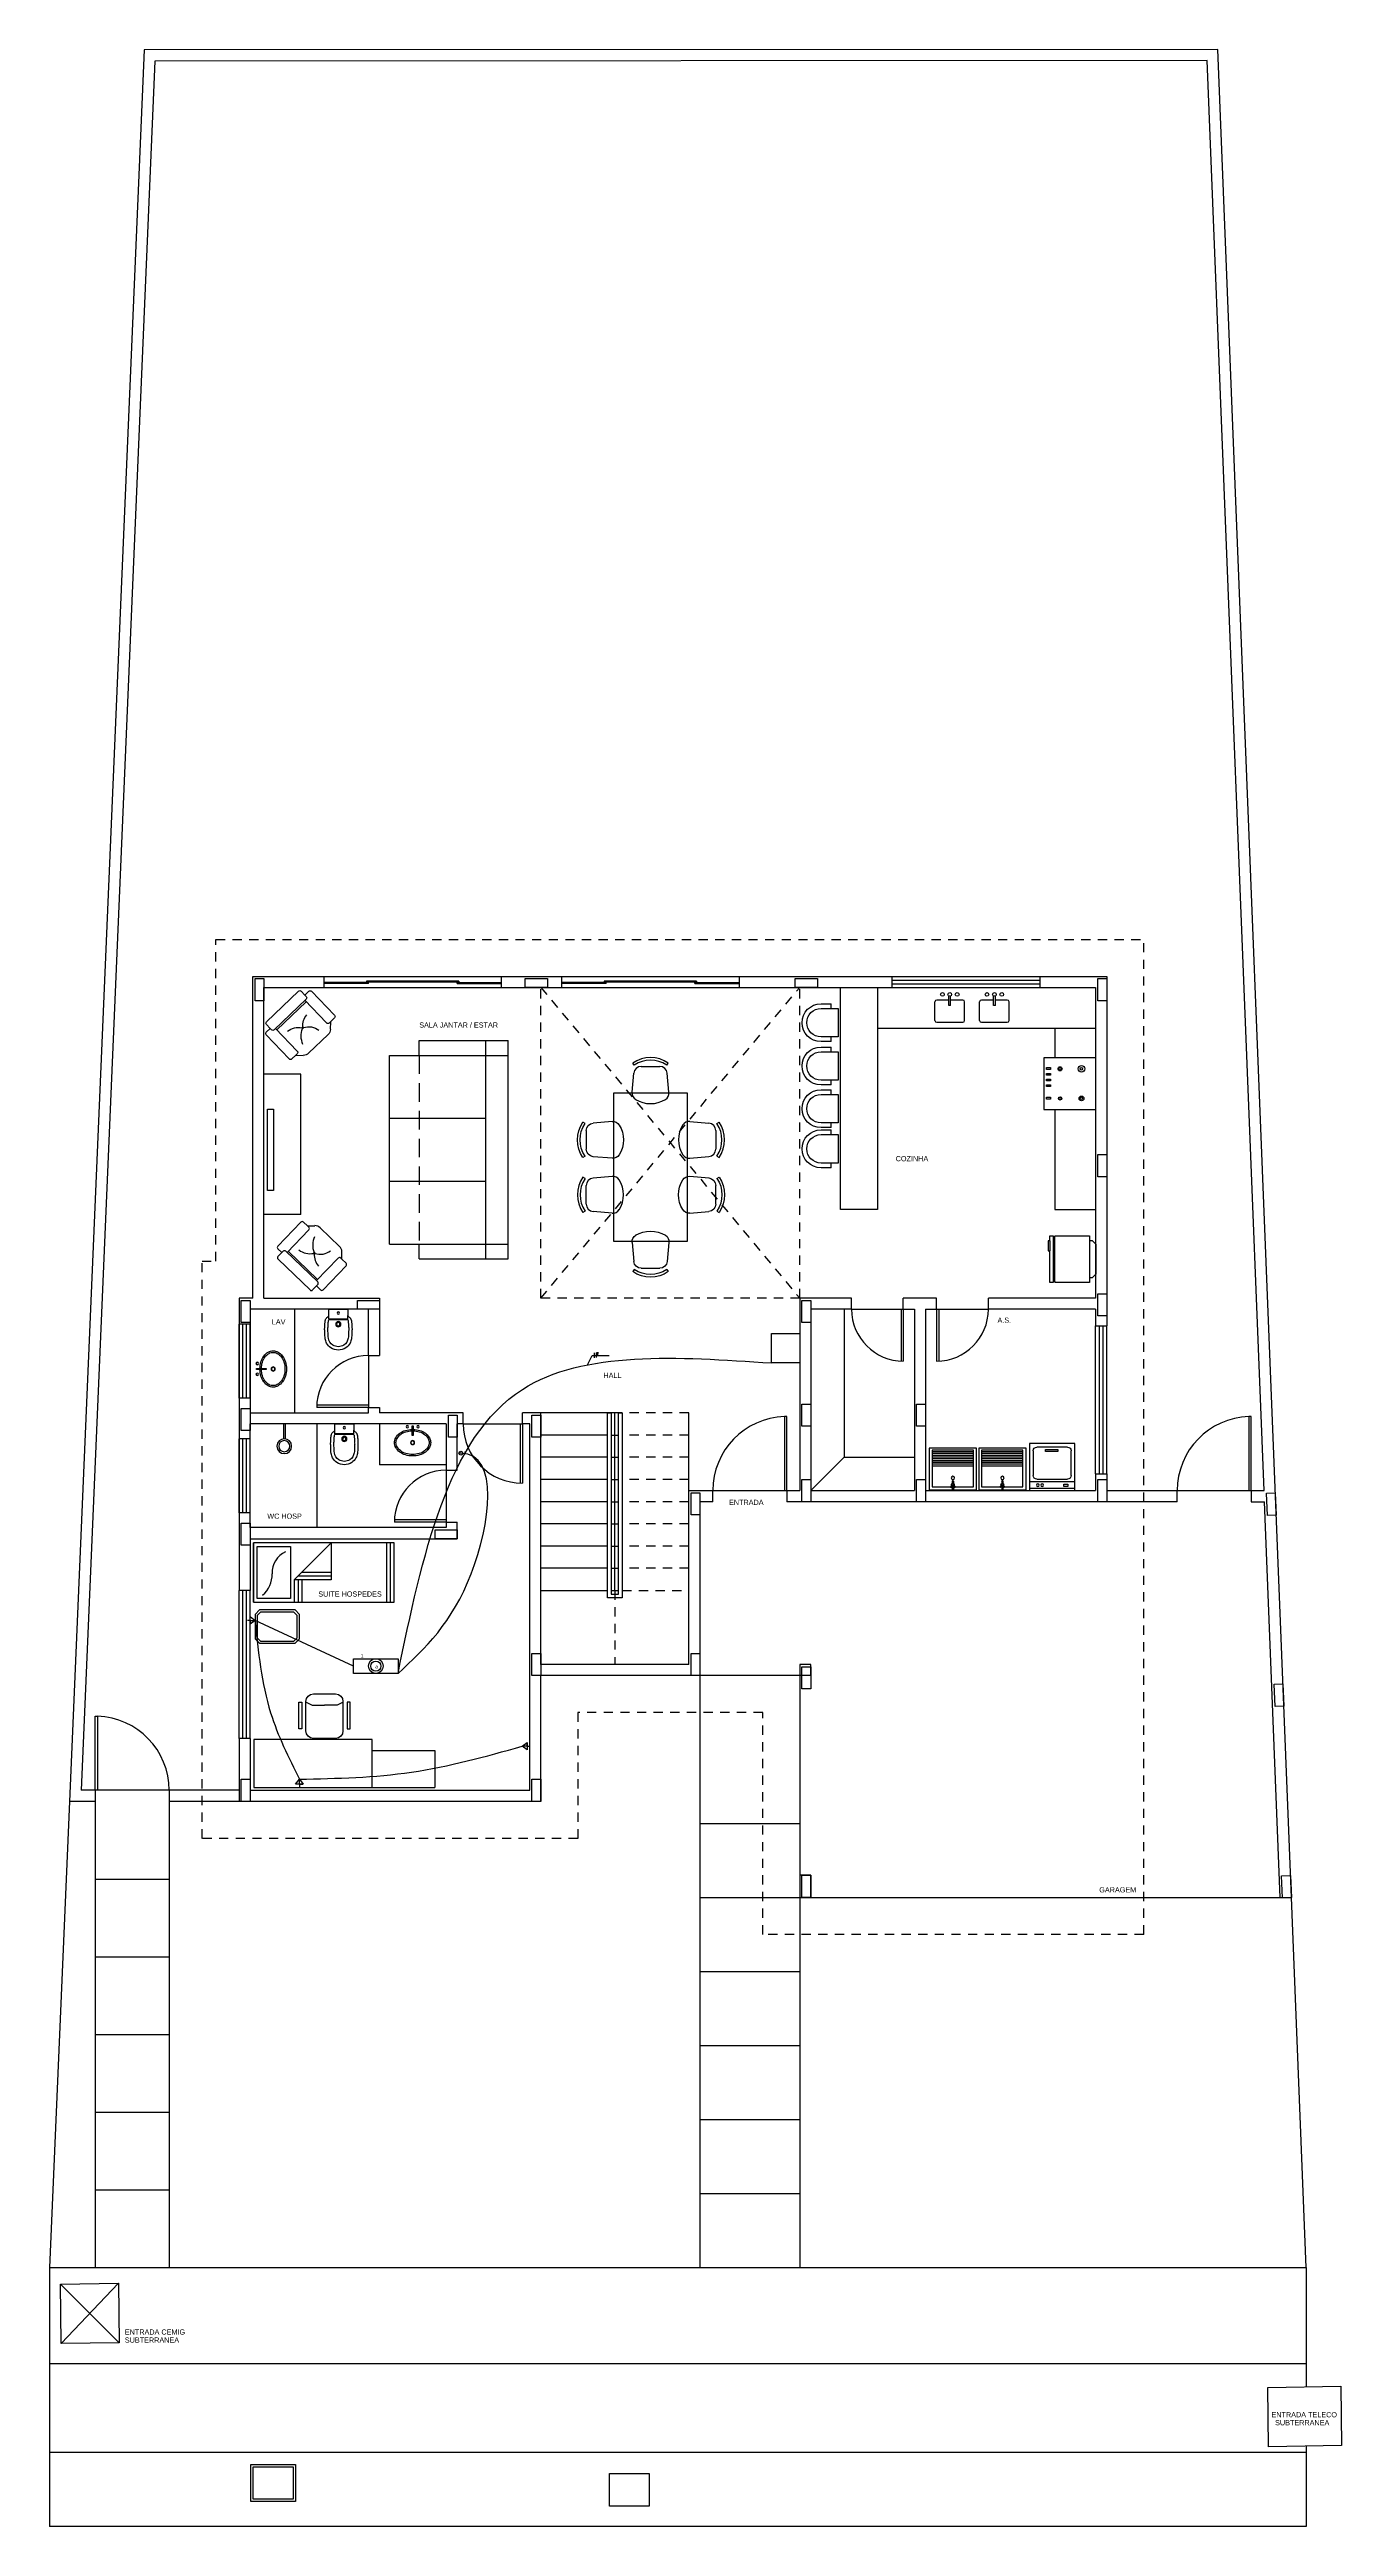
# Model space of a CAD drawing. Header units: millimetres. Extents: x 2822.4 to 2879.8, y 452.9 to 486.4.
# Drawn here: x 2822.38 to 2839.84, y 452.89 to 486.36 of the extents above; entities that cross this region are included whole.
import ezdxf

# ---------------------------------------------------------------- set-up
doc = ezdxf.new("R2010")
doc.units = ezdxf.units.MM
for name, pattern in [('DASHED2', [0.375, 0.25, -0.125]), ('HIDDEN', [9.525, 6.35, -3.175]), ('HIDDEN2', [0.1875, 0.125, -0.0625])]:
    doc.linetypes.add(name, pattern=pattern)
for name, color, linetype in [('A-ALVENARIA', 252, 'Continuous'), ('A-esquadrias', 253, 'Continuous'), ('A-MOBILIÁRIO', 251, 'Continuous'), ('A-projeção', 253, 'HIDDEN'), ('A-TEXTO', 7, 'Continuous'), ('A-VEGETAÇÃO', 254, 'Continuous'), ('ELETRICA', 7, 'Continuous')]:
    doc.layers.add(name, color=color, linetype=linetype)
doc.styles.get("Standard").update_dxf_attribs({"font": 'arial.ttf'})

# ---------------------------------------------------------------- blocks, each defined once
blk = doc.blocks.new('Cama1-80')
for p, q in [((0, 40), (-190, 40)), ((-190, 40), (-190, -40)), ((-185, 40), (-185, -40)), ((-180, 40), (-180, -40)), ((-65, 10), (-65, 40)), ((-60, 10), (-60, 40)), ((-55, 10), (-55, 40)), ((-50, -35), (-50, 35)), ((-50, 35), (-5, 35)), ((-5, 35), (-5, -35)), ((0, -40), (0, 40)), ((0, 40), (0, -40)), ((-55, 10), (-105, -40)), ((-105, -40), (-105, 10)), ((-105, 10), (-55, 10)), ((-105, 5), (-60, 5)), ((-105, 0), (-65, 0)), ((-190, -40), (0, -40)), ((-5, -35), (-50, -35))]:
    blk.add_line(p, q)
for centre, radius, start, end in [((-56.4, 0.6), 31.5, 294.7123, 2.1227), ((10.3, 3.1), 35.3, 128.9368, 182.1227)]:
    blk.add_arc(centre, radius, start, end)
blk = doc.blocks.new('Bacia01')
at = {"layer": 'A-MOBILIÁRIO'}
blk.add_line((0.135, -0.122), (0.135, 0.122), dxfattribs=at)
blk.add_lwpolyline([(0.551, 0, 0.151271), (0.52, 0.1, 0.125962), (0.457, 0.158, 0.09008), (0.398, 0.178), (0.378, 0.18), (0.358, 0.182, 0.004685), (0.331, 0.184, 0.00925), (0.317, 0.184, 0.000115), (0.279, 0.184, 0.002343), (0.278, 0.185, 0.000782), (0.265, 0.185, 0.001444), (0.258, 0.185, 0.004804), (0.247, 0.184, 0.005206), (0.238, 0.184, 0.005188), (0.229, 0.183, 0.002211), (0.207, 0.182, 0.001932), (0.199, 0.181, 0.000736), (0.178, 0.18, 0.008336), (0.173, 0.179, 0.001408), (0.158, 0.177, 0.000457), (0.153, 0.176, 0.054722), (0.144, 0.174, 0.029037), (0.128, 0.168, 0.123774), (0.098, 0.138, -0.261182), (0.082, 0.128), (0.005, 0.128, 0.439555), (0, 0.123), (0, 0), (0, -0.123, 0.439555), (0.005, -0.128), (0.082, -0.128, -0.261182), (0.098, -0.138, 0.123774), (0.128, -0.168, 0.029037), (0.144, -0.174, 0.054722), (0.153, -0.176, 0.000457), (0.158, -0.177, 0.001408), (0.173, -0.179, 0.008336), (0.178, -0.18, 0.000736), (0.199, -0.181, 0.001932), (0.207, -0.182, 0.002211), (0.229, -0.183, 0.005188), (0.238, -0.184, 0.005206), (0.247, -0.184, 0.004804), (0.258, -0.185, 0.001444), (0.265, -0.185, 0.000782), (0.278, -0.185, 0.002343), (0.279, -0.184, 0.000115), (0.317, -0.184, 0.00925), (0.331, -0.184, 0.004685), (0.358, -0.182), (0.378, -0.18), (0.398, -0.178, 0.09008), (0.457, -0.158, 0.125962), (0.52, -0.1, 0.151271)], format="xyb", close=True, dxfattribs=at)
for points in [[(0.135, 0.122, 0.385098), (0.13, 0.128), (0.129, 0.128), (0.082, 0.128)], [(0.506, 0, 0.152133), (0.483, 0.075, 0.000372), (0.483, 0.075, 0.213243), (0.392, 0.133), (0.373, 0.136), (0.354, 0.137, 0.00456), (0.329, 0.139, 0.00925), (0.317, 0.139, 0.000115), (0.279, 0.14, 0.002343), (0.277, 0.14, 0.000782), (0.265, 0.14, 0.001444), (0.258, 0.14, 0.004804), (0.248, 0.14, 0.005206), (0.24, 0.139, 0.005188), (0.232, 0.139, 0.002211), (0.211, 0.137, 0.001932), (0.203, 0.137, 0.000736), (0.181, 0.135, 0.008336), (0.178, 0.135, 0.002483), (0.152, 0.131, 0.380805), (0.139, 0.117), (0.139, 0), (0.139, -0.117, 0.380805), (0.152, -0.131, 0.002483), (0.178, -0.135, 0.008336), (0.181, -0.135, 0.000736), (0.203, -0.137, 0.001932), (0.211, -0.137, 0.002211), (0.232, -0.139, 0.005188), (0.24, -0.139, 0.005206), (0.248, -0.14, 0.004804), (0.258, -0.14, 0.001444), (0.265, -0.14, 0.000782), (0.277, -0.14, 0.002343), (0.279, -0.14, 0.000115), (0.317, -0.139, 0.00925), (0.329, -0.139, 0.00456), (0.354, -0.137), (0.373, -0.136), (0.392, -0.133, 0.213243), (0.483, -0.075, 0.000372), (0.483, -0.075, 0.152133), (0.506, 0)], [(0.135, -0.122, -0.385098), (0.13, -0.128), (0.129, -0.128), (0.082, -0.128)]]:
    blk.add_lwpolyline(points, format="xyb", dxfattribs=at)
for centre, radius in [((0.05, 0), 0.0175), ((0.201, 0), 0.035), ((0.201, 0), 0.0225)]:
    blk.add_circle(centre, radius, dxfattribs=at)
blk = doc.blocks.new('Chuveiro02')
at = {"layer": 'A-MOBILIÁRIO'}
for p, q in [((-0.013, 0), (0.012, 0)), ((-0.013, 0), (-0.013, -0.201)), ((0.012, 0), (0.012, -0.201))]:
    blk.add_line(p, q, dxfattribs=at)
for radius in [0.1, 0.075]:
    blk.add_circle((0, -0.3), radius, dxfattribs=at)
blk = doc.blocks.new('LAVEMBUT')
at = {"layer": 'A-MOBILIÁRIO'}
for p, q in [((0.8, 21.6), (-0.5, 21.6)), ((-0.5, 21.6), (-0.5, 8.7)), ((-0.5, 8.7), (0.8, 8.7)), ((0.8, 8.7), (0.8, 21.6))]:
    blk.add_line(p, q, dxfattribs=at)
for centre, radius in [((-7.2, 20.6), 1.69), ((0.2, -0.9), 2.74), ((0.2, -0.9), 2.44), ((7.3, 20.6), 1.69)]:
    blk.add_circle(centre, radius, dxfattribs=at)
for centre, radius, start, end in [((-10.9, -0.9), 13.4, 150.5861, 180), ((-5.6, -3.9), 19.5, 126.3045, 150.5861), ((-10.9, -0.9), 11.4, 150.5861, 180), ((-5.6, -3.9), 17.5, 126.3045, 150.5861), ((-2.1, -8.7), 25.4, 106.9261, 126.3045), ((-2.1, -8.7), 23.4, 106.9261, 126.3045), ((0.2, -16.2), 33.2, 91.1974, 106.9261), ((0.2, -16.2), 31.2, 91.2741, 106.9261), ((0.2, -16.2), 33.2, 73.0739, 88.8344), ((0.2, -16.2), 31.2, 73.0739, 88.7598), ((2.4, -8.7), 23.4, 53.6955, 73.0739), ((2.4, -8.7), 25.4, 53.6955, 73.0739), ((5.9, -3.9), 17.5, 29.4139, 53.6955), ((5.9, -3.9), 19.5, 29.4139, 53.6955), ((11.3, -0.9), 11.4, 0, 29.4139), ((11.3, -0.9), 13.4, 0, 29.4139), ((-10.9, -0.9), 13.4, 180, 209.4139), ((-5.6, 2.1), 19.5, 209.4139, 233.6955), ((-10.9, -0.9), 11.4, 180, 209.4139), ((-5.6, 2.1), 17.5, 209.4139, 233.6955), ((-2.1, 6.8), 25.4, 233.6955, 253.0739), ((-2.1, 6.8), 23.4, 233.6955, 253.0739), ((0.2, 14.3), 33.2, 253.0739, 270), ((0.2, 14.3), 31.2, 253.0739, 270), ((0.2, 14.3), 31.2, 270, 286.9261), ((0.2, 14.3), 33.2, 270, 286.9261), ((2.4, 6.8), 23.4, 286.9261, 306.3045), ((2.4, 6.8), 25.4, 286.9261, 306.3045), ((5.9, 2.1), 17.5, 306.3045, 330.5861), ((5.9, 2.1), 19.5, 306.3045, 330.5861), ((11.3, -0.9), 11.4, 330.5861, 0), ((11.3, -0.9), 13.4, 330.5861, 0)]:
    blk.add_arc(centre, radius, start, end, dxfattribs=at)
blk = doc.blocks.new('M-CAD5P')
for p, q in [((-0.489, 0.346), (-0.489, 0.306)), ((-0.128, 0.346), (-0.489, 0.346)), ((-0.128, 0.306), (-0.128, 0.346)), ((-0.6, 0.15), (-0.6, -0.15)), ((-0.1, 0.25), (-0.5, 0.25)), ((-0.489, 0.306), (-0.128, 0.306)), ((-0.489, 0.248), (-0.45, 0.168)), ((-0.45, 0.168), (-0.45, -0.002)), ((0, -0.15), (0, 0.15)), ((-0.5, -0.25), (-0.1, -0.25)), ((-0.489, -0.251), (-0.45, -0.171)), ((-0.489, -0.346), (-0.489, -0.306)), ((-0.489, -0.306), (-0.128, -0.306)), ((-0.45, -0.171), (-0.45, -0.002)), ((-0.128, -0.306), (-0.128, -0.346)), ((-0.128, -0.346), (-0.489, -0.346))]:
    blk.add_line(p, q)
for centre, start, end in [((-0.5, 0.15), 90, 180), ((-0.1, 0.15), 0, 90), ((-0.5, -0.15), 180, 270), ((-0.1, -0.15), 270, 0)]:
    blk.add_arc(centre, 0.1, start, end)
blk = doc.blocks.new('Cadeira_002')
at = {"layer": 'A-MOBILIÁRIO'}
for p, q in [((-0.913, -0.027), (-0.399, -0.072)), ((-0.213, -0.274), (-0.213, -0.776)), ((-0.179, -0.085), (-0.123, -0.047)), ((-0.913, -1.023), (-0.399, -0.979)), ((-0.179, -0.965), (-0.123, -1.004))]:
    blk.add_line(p, q, dxfattribs=at)
for centre, radius, start, end in [((-0.45, -0.525), 0.768, 148.40697, 211.59303), ((-0.931, -0.23), 0.203, 85.03026, 148.40697), ((-0.416, -0.274), 0.203, 0, 85.03026), ((-0.822, -0.525), 0.779, 325.61966, 34.38034), ((-0.822, -0.525), 0.847, 325.61966, 34.38034), ((-0.931, -0.821), 0.203, 211.59303, 274.96974), ((-0.416, -0.776), 0.203, 274.96974, 0)]:
    blk.add_arc(centre, radius, start, end, dxfattribs=at)
blk = doc.blocks.new('BLOCKMAC')
at = {"layer": 'A-MOBILIÁRIO'}
blk.add_lwpolyline([(3319.938, 1184.657), (3320.938, 1184.657), (3320.938, 1186.657), (3319.938, 1186.657)], close=True, dxfattribs=at)
at = {"layer": 'A-MOBILIÁRIO', "yscale": 0.5, "zscale": 0.5}
for p, xscale, rotation in [((3320.175, 1187.127), 0.5, 90), ((3319.463, 1185.023), 0.5, 180), ((3321.425, 1185.024), -0.5, 180), ((3320.175, 1184.186), -0.5, 90)]:
    blk.add_blockref('Cadeira_002', p, dxfattribs=dict(at, xscale=xscale, rotation=rotation))
for p, xscale in [((3319.463, 1186.29), -0.5), ((3321.425, 1186.291), 0.5)]:
    blk.add_blockref('Cadeira_002', p, dxfattribs=dict(at, xscale=xscale))
blk = doc.blocks.new('blocksofa')
at = {"layer": 'A-MOBILIÁRIO', "color": 0}
for p, q in [((3317.195, 1207.831), (3318.795, 1207.831)), ((3317.195, 1207.831), (3317.195, 1205.281)), ((3317.595, 1208.031), (3318.795, 1208.031)), ((3317.595, 1208.031), (3317.595, 1207.831)), ((3318.495, 1208.031), (3318.495, 1205.081)), ((3318.795, 1208.031), (3318.795, 1205.081)), ((3317.195, 1206.981), (3318.495, 1206.981)), ((3317.195, 1206.131), (3318.495, 1206.131)), ((3317.195, 1205.281), (3318.795, 1205.281)), ((3317.595, 1205.281), (3317.595, 1205.081)), ((3317.595, 1205.081), (3318.795, 1205.081))]:
    blk.add_line(p, q, dxfattribs=at)
at = {"layer": 'A-MOBILIÁRIO', "color": 0, "linetype": 'DASHED2'}
blk.add_line((3317.595, 1205.281), (3317.595, 1207.831), dxfattribs=at)
blk = doc.blocks.new('Poltrona03')
at = {"layer": 'A-MOBILIÁRIO'}
for p, q in [((0.3, 0), (-0.3, 0)), ((-0.425, -0.124), (-0.425, -0.574)), ((-0.325, -0.099), (-0.4, -0.099)), ((-0.325, -0.025), (-0.325, -0.099)), ((-0.325, -0.099), (-0.325, -0.125)), ((-0.3, -0.15), (0.3, -0.15)), ((-0.275, -0.574), (-0.275, -0.149)), ((-0.275, -0.175), (0.275, -0.175)), ((0.275, -0.575), (0.275, -0.15)), ((0.325, -0.1), (0.325, -0.025)), ((0.325, -0.1), (0.4, -0.1)), ((0.325, -0.125), (0.325, -0.1)), ((0.425, -0.125), (0.425, -0.575)), ((-0.4, -0.599), (-0.319, -0.599)), ((-0.322, -0.601), (-0.252, -0.671)), ((-0.319, -0.599), (-0.3, -0.599)), ((0.327, -0.6), (0.256, -0.671)), ((0.327, -0.6), (0.3, -0.6)), ((0.4, -0.6), (0.327, -0.6)), ((-0.181, -0.701), (0.185, -0.701))]:
    blk.add_line(p, q, dxfattribs=at)
blk.add_circle((0.002, -0.398), 0.00869, dxfattribs=at)
for centre, radius, start, end in [((0.3, -0.025), 0.025, 0, 90), ((-0.4, -0.124), 0.025, 90, 180), ((-0.3, -0.025), 0.025, 90, 179.9416), ((-0.3, -0.125), 0.025, 179.9416, 270), ((-0.181, -0.543), 0.233, 40.4666, 84.4205), ((0.208, -0.53), 0.244, 95.926, 145.385), ((0.3, -0.125), 0.025, 270, 0), ((0.4, -0.125), 0.025, 0, 90), ((-0.4, -0.574), 0.025, 180, 270), ((-0.3, -0.574), 0.025, 270, 0), ((0.085, -0.602), 0.219, 114.493, 172.4577), ((-0.11, -0.657), 0.282, 19.8911, 64.6281), ((0.3, -0.575), 0.025, 180, 270), ((0.4, -0.575), 0.025, 270, 0), ((-0.181, -0.601), 0.1, 225, 270), ((0.185, -0.601), 0.1, 270, 315)]:
    blk.add_arc(centre, radius, start, end, dxfattribs=at)
blk = doc.blocks.new('Cadeira_005')
at = {"layer": 'A-MOBILIÁRIO'}
for p, q in [((-0.648, -0.627), (-0.648, -0.797)), ((-0.568, -0.797), (-0.648, -0.797)), ((-0.568, -0.627), (-0.568, -0.917)), ((-0.088, -0.917), (-0.088, -0.627)), ((-0.008, -0.797), (-0.088, -0.797)), ((-0.008, -0.797), (-0.008, -0.627)), ((-0.568, -0.917), (-0.088, -0.917))]:
    blk.add_line(p, q, dxfattribs=at)
for radius in [0.32, 0.24]:
    blk.add_arc((-0.328, -0.627), radius, 0, 180, dxfattribs=at)
blk = doc.blocks.new('TANQUE-2')
at = {"layer": 'A-MOBILIÁRIO'}
for p, q in [((0, 130.9), (56, 130.9)), ((0, 66.9), (0, 130.9)), ((3.9, 126.8), (53.7, 126.8)), ((3.9, 102.2), (3.9, 126.8)), ((3.9, 99.7), (3.9, 100.5)), ((4, 100.5), (4.3, 99.5)), ((4.3, 100.6), (4.6, 99.6)), ((32.1, 126.8), (32.1, 70.8)), ((34.5, 126.8), (34.5, 70.8)), ((36.9, 126.8), (36.9, 70.8)), ((39.3, 126.8), (39.3, 70.8)), ((41.7, 126.8), (41.7, 70.8)), ((44.1, 126.8), (44.1, 70.8)), ((46.5, 126.8), (46.5, 70.8)), ((48.9, 126.8), (48.9, 70.8)), ((51.3, 126.8), (51.3, 70.8)), ((53.7, 126.8), (53.7, 70.8)), ((56, 130.9), (56, 66.9)), ((4.2, 99.7), (0, 99.7)), ((4.2, 98.1), (0, 98.1)), ((2.9, 99.1), (4, 99.1)), ((2.9, 98.7), (4, 98.7)), ((3.9, 97.3), (3.9, 98.1)), ((3.9, 70.8), (3.9, 95.6)), ((53.7, 70.8), (3.9, 70.8)), ((4, 97.3), (4.3, 98.3)), ((4.3, 97.2), (4.6, 98.2)), ((5.5, 99.7), (4.6, 99.7)), ((5.5, 98.1), (4.6, 98.1)), ((6, 100.1), (5.1, 99.4)), ((6, 97.7), (5.1, 98.3)), ((6.2, 99.8), (5.3, 99.2)), ((6.2, 98), (5.3, 98.6)), ((6.4, 99.7), (6, 99.7)), ((6.3, 98.1), (6.1, 98.1)), ((11.7, 99.7), (7.2, 99.7)), ((11.7, 98.1), (7.2, 98.1)), ((56, 66.9), (0, 66.9)), ((0, 64), (56, 64)), ((0, 0), (0, 64)), ((3.9, 59.9), (53.7, 59.9)), ((3.9, 35.3), (3.9, 59.9)), ((3.9, 32.8), (3.9, 33.6)), ((4, 33.6), (4.3, 32.6)), ((4.3, 33.7), (4.6, 32.7)), ((32.1, 59.9), (32.1, 3.9)), ((34.5, 59.9), (34.5, 3.9)), ((36.9, 59.9), (36.9, 3.9)), ((39.3, 59.9), (39.3, 3.9)), ((41.7, 59.9), (41.7, 3.9)), ((44.1, 59.9), (44.1, 3.9)), ((46.5, 59.9), (46.5, 3.9)), ((48.9, 59.9), (48.9, 3.9)), ((51.3, 59.9), (51.3, 3.9)), ((53.7, 59.9), (53.7, 3.9)), ((56, 64), (56, 0)), ((-1.1, -5), (-1.1, 0)), ((4.2, 32.8), (0, 32.8)), ((4.2, 31.2), (0, 31.2)), ((56, 0), (0, 0)), ((2.9, 32.1), (4, 32.1)), ((2.9, 31.8), (4, 31.8)), ((3.9, 30.4), (3.9, 31.2)), ((3.9, 3.9), (3.9, 28.7)), ((53.7, 3.9), (3.9, 3.9)), ((4, 30.3), (4.3, 31.4)), ((4.3, 30.2), (4.6, 31.3)), ((5.5, 32.8), (4.6, 32.8)), ((5.5, 31.2), (4.6, 31.2)), ((6, 33.2), (5.1, 32.5)), ((6, 30.8), (5.1, 31.4)), ((6.2, 32.9), (5.3, 32.3)), ((6.2, 31.1), (5.3, 31.7)), ((6.4, 32.8), (6, 32.8)), ((6.3, 31.2), (6.1, 31.2)), ((11.7, 32.8), (7.2, 32.8)), ((11.7, 31.2), (7.2, 31.2))]:
    blk.add_line(p, q, dxfattribs=at)
for centre, radius in [((3.9, 101.4), 0.844), ((6.8, 100.4), 0.844), ((16, 98.9), 2.25), ((2.1, 98.9), 0.844), ((3.9, 96.4), 0.844), ((4.7, 98.9), 0.723), ((6.8, 97.4), 0.844), ((3.9, 34.5), 0.844), ((6.8, 33.5), 0.844), ((16, 32), 2.25), ((2.1, 32), 0.844), ((3.9, 29.5), 0.844), ((4.7, 32), 0.723), ((6.8, 30.5), 0.844)]:
    blk.add_circle(centre, radius, dxfattribs=at)
for centre in [(11.7, 98.9), (11.7, 32)]:
    blk.add_arc(centre, 0.8, 270, 90, dxfattribs=at)
blk = doc.blocks.new('MAQ-LAV')
for p, q in [((-31.5, -7.8), (30, -7.8)), ((-31.5, -71.3), (-31.5, -7.8)), ((-31.5, -10.8), (30, -10.8)), ((-31.5, -19.8), (30, -19.8)), ((-26.5, -61.3), (-26.5, -27.8)), ((-21.5, -22.8), (20, -22.8)), ((25, -27.8), (25, -61.3)), ((30, -7.8), (30, -71.3)), ((20, -66.3), (-21.5, -66.3)), ((30, -71.3), (-31.5, -71.3))]:
    blk.add_line(p, q)
for points in [[(14.8, -13.2), (14.8, -16.3), (20.4, -16.3), (20.4, -13.2)], [(-9.6, -60.2), (-9.6, -63), (6.7, -63), (6.7, -60.2)]]:
    blk.add_lwpolyline(points, close=True)
for centre in [(-20.2, -14.8), (-14.3, -14.8)]:
    blk.add_circle(centre, 1.82)
for centre, start, end in [((-21.5, -27.8), 90, 180), ((20, -27.8), 0, 90), ((-21.5, -61.3), 180, 270), ((20, -61.3), 270, 0)]:
    blk.add_arc(centre, 5, start, end)
blk = doc.blocks.new('maquina-lavar')
at = {"layer": 'A-MOBILIÁRIO'}
blk.add_blockref('MAQ-LAV', (0.7, 7.8), dxfattribs=at)
blk = doc.blocks.new('Geladeira')
at = {"layer": 'A-MOBILIÁRIO'}
for p, q in [((-0.2475, -0.05), (-0.1975, 0)), ((0.1975, 0), (-0.1975, 0)), ((0.1975, 0), (0.2475, -0.05)), ((-0.315, -0.5625), (-0.315, -0.09)), ((-0.315, -0.09), (-0.2475, -0.09)), ((-0.2475, -0.05), (-0.2475, -0.09)), ((0.2475, -0.09), (0.2475, -0.05)), ((0.315, -0.09), (0.315, -0.5625)), ((-0.315, -0.63), (-0.315, -0.5825)), ((-0.2475, -0.63), (-0.315, -0.63)), ((0.305, -0.5625), (-0.305, -0.5625)), ((-0.305, -0.5825), (-0.305, -0.5625)), ((-0.305, -0.5825), (0.305, -0.5825)), ((-0.2475, -0.63), (-0.1125, -0.63)), ((0.315, -0.63), (-0.1125, -0.63)), ((0.305, -0.5625), (0.305, -0.5825)), ((0.315, -0.5825), (0.315, -0.63))]:
    blk.add_line(p, q, dxfattribs=at)
for points in [[(-0.2475, -0.09), (0.2475, -0.09)], [(0.2475, -0.09), (0.315, -0.09)], [(-0.315, -0.5625), (-0.305, -0.5625)], [(-0.315, -0.5825), (-0.305, -0.5825)], [(-0.2475, -0.63), (-0.2475, -0.6525), (-0.1125, -0.6525), (-0.1125, -0.63)], [(0.305, -0.5625), (0.315, -0.5625)], [(0.305, -0.5825), (0.315, -0.5825)]]:
    blk.add_lwpolyline(points, dxfattribs=at)
blk = doc.blocks.new('P12X30V')
at = {"layer": 'A-ALVENARIA'}
for p, q in [((-0.06, 0.15), (0.06, 0.15)), ((-0.06, -0.15), (-0.06, 0.15)), ((0.06, 0.15), (0.06, -0.15)), ((0.06, -0.15), (-0.06, -0.15))]:
    blk.add_line(p, q, dxfattribs=at)

msp = doc.modelspace()

# ---------------------------------------------------------------- linework, layer by layer
at = {"layer": 'A-ALVENARIA'}
for p, q in [((2823.659, 486.359), (2822.647, 462.688)), ((2838.173, 486.364), (2823.659, 486.359)), ((2839.166, 461.388), (2838.173, 486.364)), ((2825.126, 469.488), (2825.126, 473.838)), ((2825.126, 473.838), (2826.089, 473.838)), ((2826.089, 473.688), (2826.089, 473.838)), ((2828.489, 473.838), (2829.302, 473.838)), ((2828.489, 473.688), (2828.489, 473.838)), ((2829.302, 473.688), (2829.302, 473.838)), ((2831.702, 473.838), (2833.77, 473.838)), ((2831.702, 473.838), (2831.702, 473.688)), ((2833.77, 473.688), (2833.77, 473.838)), ((2835.77, 473.838), (2836.67, 473.838)), ((2835.77, 473.688), (2835.77, 473.838)), ((2836.67, 473.838), (2836.67, 469.113)), ((2825.276, 469.488), (2825.276, 473.688)), ((2825.276, 473.688), (2826.089, 473.688)), ((2828.489, 473.688), (2829.302, 473.688)), ((2831.702, 473.688), (2833.77, 473.688)), ((2835.77, 473.688), (2836.52, 473.688)), ((2836.52, 473.688), (2836.52, 469.488)), ((2825.126, 469.488), (2824.94, 469.488)), ((2824.94, 469.488), (2824.94, 465.538)), ((2826.69, 469.338), (2825.09, 469.338)), ((2825.09, 469.338), (2825.09, 467.938)), ((2825.276, 469.488), (2826.84, 469.488)), ((2825.69, 469.338), (2825.69, 467.938)), ((2826.69, 468.713), (2826.69, 469.338)), ((2826.84, 469.488), (2826.84, 468.713)), ((2833.22, 469.488), (2832.52, 469.488)), ((2832.52, 469.488), (2832.52, 466.888)), ((2833.22, 469.338), (2832.67, 469.338)), ((2832.67, 469.338), (2832.67, 466.888)), ((2833.22, 469.338), (2833.22, 469.488)), ((2834.37, 469.488), (2833.92, 469.488)), ((2833.92, 469.338), (2833.92, 469.488)), ((2833.92, 469.338), (2834.07, 469.338)), ((2834.07, 469.338), (2834.07, 466.888)), ((2834.22, 469.338), (2834.22, 466.888)), ((2834.22, 469.338), (2834.37, 469.338)), ((2834.37, 469.338), (2834.37, 469.488)), ((2836.52, 469.488), (2835.07, 469.488)), ((2835.07, 469.338), (2835.07, 469.488)), ((2836.52, 469.338), (2835.07, 469.338)), ((2836.52, 469.338), (2836.52, 469.113)), ((2825.09, 469.138), (2824.94, 469.138)), ((2836.52, 469.113), (2836.67, 469.113)), ((2826.69, 468.713), (2826.84, 468.713)), ((2825.09, 468.138), (2824.94, 468.138)), ((2826.69, 467.938), (2826.69, 468.013)), ((2826.69, 468.013), (2826.84, 468.013)), ((2826.84, 468.013), (2826.84, 467.938)), ((2825.09, 467.938), (2826.69, 467.938)), ((2827.74, 467.788), (2825.09, 467.788)), ((2825.09, 466.388), (2825.09, 467.788)), ((2827.97, 467.938), (2826.84, 467.938)), ((2827.74, 467.788), (2827.74, 467.163)), ((2827.97, 467.788), (2827.89, 467.788)), ((2827.89, 467.163), (2827.89, 467.788)), ((2827.97, 467.788), (2827.97, 467.938)), ((2830.02, 467.938), (2828.77, 467.938)), ((2828.77, 467.788), (2828.77, 467.938)), ((2828.87, 467.788), (2828.77, 467.788)), ((2828.87, 462.838), (2828.87, 467.788)), ((2829.02, 464.538), (2829.02, 467.938)), ((2830.02, 465.538), (2830.02, 467.938)), ((2831.02, 464.538), (2831.02, 467.938)), ((2825.09, 467.588), (2824.94, 467.588)), ((2829.92, 467.638), (2829.02, 467.638)), ((2829.92, 467.338), (2829.02, 467.338)), ((2829.97, 467.638), (2830.07, 467.638)), ((2829.97, 467.338), (2830.07, 467.338)), ((2827.74, 467.163), (2827.89, 467.163)), ((2829.92, 467.038), (2829.02, 467.038)), ((2829.97, 467.038), (2830.07, 467.038)), ((2836.52, 467.113), (2836.52, 466.888)), ((2836.52, 467.113), (2836.67, 467.113)), ((2836.67, 467.113), (2836.67, 466.738)), ((2829.92, 466.738), (2829.02, 466.738)), ((2829.97, 466.738), (2830.07, 466.738)), ((2831.02, 466.888), (2831.345, 466.888)), ((2831.345, 466.738), (2831.17, 466.738)), ((2831.17, 466.738), (2831.17, 456.388)), ((2831.345, 466.738), (2831.345, 466.888)), ((2832.345, 466.888), (2832.52, 466.888)), ((2832.345, 466.888), (2832.345, 466.738)), ((2837.623, 466.738), (2832.345, 466.738)), ((2832.67, 466.888), (2834.07, 466.888)), ((2834.22, 466.888), (2836.52, 466.888)), ((2836.67, 466.888), (2837.623, 466.888)), ((2837.623, 466.738), (2837.623, 466.888)), ((2837.845, 466.888), (2838.02, 466.888)), ((2838.623, 466.888), (2838.798, 466.888)), ((2838.623, 466.888), (2838.623, 466.738)), ((2838.623, 466.738), (2838.804, 466.738)), ((2825.09, 466.588), (2824.94, 466.588)), ((2827.74, 466.388), (2825.09, 466.388)), ((2827.74, 466.463), (2827.74, 466.388)), ((2827.74, 466.463), (2827.89, 466.463)), ((2827.89, 466.238), (2827.89, 466.463)), ((2829.92, 466.438), (2829.02, 466.438)), ((2829.97, 466.438), (2830.07, 466.438)), ((2825.09, 466.238), (2827.89, 466.238)), ((2825.09, 466.238), (2825.09, 465.538)), ((2829.92, 466.138), (2829.02, 466.138)), ((2829.97, 466.138), (2830.07, 466.138)), ((2829.92, 465.838), (2829.02, 465.838)), ((2829.97, 465.838), (2830.07, 465.838)), ((2825.09, 465.538), (2824.94, 465.538)), ((2829.02, 465.538), (2829.92, 465.538)), ((2829.97, 465.538), (2830.07, 465.538)), ((2831.02, 464.538), (2829.02, 464.538)), ((2832.67, 464.388), (2829.02, 464.388)), ((2829.02, 462.688), (2829.02, 464.388)), ((2832.67, 464.538), (2832.52, 464.538)), ((2832.52, 464.538), (2832.52, 456.388)), ((2832.67, 464.388), (2832.67, 464.538)), ((2824.94, 463.538), (2824.94, 462.688)), ((2825.09, 463.538), (2824.94, 463.538)), ((2825.09, 463.538), (2825.09, 462.838)), ((2822.647, 462.688), (2822.378, 456.388)), ((2822.996, 462.688), (2822.647, 462.688)), ((2822.996, 462.838), (2822.804, 462.838)), ((2822.996, 462.838), (2822.996, 456.388)), ((2824.94, 462.838), (2823.996, 462.838)), ((2823.996, 462.838), (2823.996, 456.388)), ((2829.02, 462.688), (2823.996, 462.688)), ((2825.09, 462.838), (2828.87, 462.838)), ((2831.17, 462.388), (2832.52, 462.388)), ((2822.996, 461.638), (2823.996, 461.638)), ((2832.67, 461.688), (2832.52, 461.688)), ((2832.67, 461.388), (2832.67, 461.688)), ((2831.17, 461.388), (2839.166, 461.388)), ((2839.365, 456.388), (2839.166, 461.388)), ((2822.996, 460.588), (2823.996, 460.588)), ((2831.17, 460.388), (2832.52, 460.388)), ((2822.996, 459.538), (2823.996, 459.538)), ((2831.17, 459.388), (2832.52, 459.388)), ((2822.996, 458.488), (2823.996, 458.488)), ((2831.17, 458.388), (2832.52, 458.388)), ((2822.996, 457.438), (2823.996, 457.438)), ((2831.17, 457.388), (2832.52, 457.388)), ((2822.378, 456.388), (2839.365, 456.388))]:
    msp.add_line(p, q, dxfattribs=at)
at = {"layer": 'A-ALVENARIA', "linetype": 'HIDDEN2'}
msp.add_line((2831.17, 456.388), (2832.67, 456.388), dxfattribs=at)
at = {"layer": 'A-ALVENARIA'}
for points in [[(2838.798, 466.888), (2838.029, 486.214), (2823.803, 486.209), (2822.804, 462.838)], [(2839.016, 461.388), (2838.804, 466.738)], [(2822.524, 456.164), (2823.32, 455.37)], [(2823.309, 456.175), (2822.535, 455.36)], [(2825.101, 453.225), (2825.101, 453.725), (2825.701, 453.725), (2825.701, 453.225), (2825.101, 453.225)]]:
    msp.add_lwpolyline(points, dxfattribs=at)
for points in [[(2822.535, 455.36), (2822.524, 456.164), (2823.309, 456.175), (2823.32, 455.37)], [(2825.131, 453.255), (2825.131, 453.695), (2825.671, 453.695), (2825.671, 453.255)], [(2829.946, 453.164), (2829.946, 453.604), (2830.486, 453.604), (2830.486, 453.164)]]:
    msp.add_lwpolyline(points, close=True, dxfattribs=at)
at = {"layer": 'A-ALVENARIA', "elevation": -0.284}
msp.add_lwpolyline([(2838.857, 453.963), (2838.846, 454.767), (2839.833, 454.786), (2839.843, 453.981)], close=True, dxfattribs=at)
at = {"layer": 'A-esquadrias'}
for p, q in [((2826.089, 473.838), (2828.489, 473.838)), ((2826.689, 473.754), (2826.089, 473.754)), ((2826.689, 473.742), (2826.089, 473.742)), ((2827.913, 473.772), (2826.665, 473.772)), ((2826.665, 473.772), (2826.665, 473.76)), ((2827.913, 473.76), (2826.665, 473.76)), ((2826.689, 473.742), (2826.689, 473.754)), ((2827.289, 473.772), (2827.289, 473.76)), ((2827.889, 473.754), (2828.489, 473.754)), ((2827.889, 473.742), (2827.889, 473.754)), ((2827.889, 473.742), (2828.489, 473.742)), ((2827.913, 473.772), (2827.913, 473.76)), ((2829.302, 473.838), (2831.702, 473.838)), ((2829.902, 473.754), (2829.302, 473.754)), ((2829.902, 473.742), (2829.302, 473.742)), ((2831.126, 473.772), (2829.878, 473.772)), ((2829.878, 473.772), (2829.878, 473.76)), ((2831.126, 473.76), (2829.878, 473.76)), ((2829.902, 473.742), (2829.902, 473.754)), ((2830.502, 473.772), (2830.502, 473.76)), ((2831.102, 473.754), (2831.702, 473.754)), ((2831.102, 473.742), (2831.102, 473.754)), ((2831.102, 473.742), (2831.702, 473.742)), ((2831.126, 473.772), (2831.126, 473.76)), ((2833.77, 473.838), (2835.77, 473.838)), ((2833.77, 473.788), (2835.77, 473.788)), ((2833.77, 473.738), (2835.77, 473.738)), ((2826.089, 473.688), (2828.489, 473.688)), ((2829.302, 473.688), (2831.702, 473.688)), ((2833.77, 473.688), (2835.77, 473.688)), ((2833.22, 469.338), (2833.92, 469.338)), ((2833.89, 469.338), (2833.89, 468.638)), ((2833.92, 469.338), (2833.92, 468.638)), ((2834.37, 469.338), (2834.37, 468.638)), ((2834.37, 469.338), (2835.07, 469.338)), ((2834.4, 469.338), (2834.4, 468.638)), ((2824.94, 468.138), (2824.94, 469.138)), ((2824.99, 468.138), (2824.99, 469.138)), ((2825.04, 468.138), (2825.04, 469.138)), ((2825.09, 468.138), (2825.09, 469.138)), ((2836.52, 467.113), (2836.52, 469.113)), ((2836.57, 467.113), (2836.57, 469.113)), ((2836.62, 467.113), (2836.62, 469.113)), ((2836.67, 467.113), (2836.67, 469.113)), ((2826.69, 468.713), (2826.69, 468.013)), ((2826.69, 468.013), (2825.99, 468.013)), ((2826.69, 468.043), (2825.991, 468.043)), ((2825.99, 467.788), (2825.99, 466.388)), ((2827.97, 467.788), (2828.77, 467.788)), ((2828.74, 467.788), (2828.74, 466.988)), ((2828.77, 467.788), (2828.77, 466.988)), ((2832.345, 467.888), (2832.315, 467.888)), ((2832.315, 467.888), (2832.315, 466.888)), ((2832.345, 466.888), (2832.345, 467.888)), ((2838.623, 467.888), (2838.593, 467.888)), ((2838.593, 467.888), (2838.593, 466.888)), ((2838.623, 466.888), (2838.623, 467.888)), ((2824.94, 466.588), (2824.94, 467.588)), ((2824.99, 466.588), (2824.99, 467.588)), ((2825.04, 466.588), (2825.04, 467.588)), ((2825.09, 466.588), (2825.09, 467.588)), ((2827.74, 467.163), (2827.74, 466.463)), ((2831.345, 466.888), (2832.345, 466.888)), ((2837.623, 466.888), (2838.623, 466.888)), ((2827.74, 466.463), (2827.04, 466.463)), ((2827.74, 466.493), (2827.041, 466.493)), ((2824.94, 463.538), (2824.94, 465.538)), ((2824.99, 463.538), (2824.99, 465.538)), ((2825.04, 463.538), (2825.04, 465.538)), ((2825.09, 463.538), (2825.09, 465.538)), ((2822.996, 462.838), (2822.996, 463.838)), ((2822.996, 463.838), (2823.026, 463.838)), ((2823.026, 463.838), (2823.026, 462.838)), ((2823.996, 462.838), (2822.996, 462.838))]:
    msp.add_line(p, q, dxfattribs=at)
msp.add_lwpolyline([(2829.97, 467.938), (2829.97, 465.488), (2830.07, 465.488), (2830.07, 467.938), (2830.12, 467.938), (2830.12, 465.438), (2829.92, 465.438), (2829.92, 467.938), (2829.97, 467.938)], dxfattribs=at)
for centre, radius, start, end in [((2833.92, 469.338), 0.7, 180, 270), ((2834.37, 469.338), 0.7, 270, 0), ((2826.69, 468.013), 0.7, 90, 180), ((2828.77, 467.788), 0.8, 180, 270), ((2832.345, 466.887), 1.001, 91.7641, 179.9808), ((2838.623, 466.887), 1.001, 91.7641, 179.9808), ((2827.74, 466.463), 0.7, 90, 180), ((2822.995, 462.837), 1.001, 0.0192, 88.2359)]:
    msp.add_arc(centre, radius, start, end, dxfattribs=at)
at = {"layer": 'A-MOBILIÁRIO'}
for p, q in [((2833.071, 470.688), (2833.071, 473.688)), ((2833.571, 473.688), (2833.571, 470.688)), ((2833.571, 473.138), (2836.52, 473.138)), ((2835.97, 473.138), (2835.97, 472.738)), ((2836.52, 472.738), (2835.82, 472.738)), ((2835.82, 472.738), (2835.82, 472.038)), ((2825.776, 472.518), (2825.276, 472.518)), ((2825.776, 470.618), (2825.776, 472.518)), ((2825.326, 472.043), (2825.406, 472.043)), ((2825.326, 470.943), (2825.326, 472.043)), ((2825.406, 472.043), (2825.406, 470.943)), ((2835.82, 472.038), (2836.52, 472.038)), ((2835.97, 472.038), (2835.97, 470.688)), ((2825.406, 470.943), (2825.326, 470.943)), ((2833.571, 470.688), (2833.071, 470.688)), ((2835.97, 470.688), (2836.52, 470.688)), ((2825.776, 470.618), (2825.276, 470.618)), ((2833.12, 469.338), (2833.12, 467.338)), ((2826.84, 467.788), (2826.84, 467.238)), ((2832.67, 466.888), (2833.12, 467.338)), ((2833.12, 467.338), (2834.07, 467.338)), ((2827.74, 467.238), (2826.84, 467.238))]:
    msp.add_line(p, q, dxfattribs=at)
at = {"layer": 'A-MOBILIÁRIO', "linetype": 'Continuous'}
for p, q in [((2834.348, 473.243), (2834.348, 473.493)), ((2834.535, 473.518), (2834.373, 473.518)), ((2834.535, 473.443), (2834.535, 473.572)), ((2834.56, 473.443), (2834.535, 473.443)), ((2834.56, 473.443), (2834.56, 473.572)), ((2834.723, 473.518), (2834.56, 473.518)), ((2834.748, 473.243), (2834.748, 473.493)), ((2834.951, 473.243), (2834.951, 473.493)), ((2835.139, 473.518), (2834.976, 473.518)), ((2835.139, 473.443), (2835.139, 473.572)), ((2835.164, 473.443), (2835.139, 473.443)), ((2835.164, 473.443), (2835.164, 473.572)), ((2835.326, 473.518), (2835.164, 473.518)), ((2835.351, 473.243), (2835.351, 473.493)), ((2834.373, 473.218), (2834.723, 473.218)), ((2834.976, 473.218), (2835.326, 473.218))]:
    msp.add_line(p, q, dxfattribs=at)
at = {"layer": 'A-MOBILIÁRIO'}
for points in [[(2835.857, 472.604), (2835.912, 472.604), (2835.912, 472.58), (2835.857, 472.58)], [(2835.857, 472.526), (2835.912, 472.526), (2835.912, 472.502), (2835.857, 472.502)], [(2835.857, 472.448), (2835.912, 472.448), (2835.912, 472.424), (2835.857, 472.424)], [(2835.857, 472.37), (2835.912, 472.37), (2835.912, 472.347), (2835.857, 472.347)], [(2835.857, 472.203), (2835.912, 472.203), (2835.912, 472.179), (2835.857, 472.179)], [(2825.217, 464.824), (2825.697, 464.824), (2825.757, 464.884), (2825.757, 465.214), (2825.697, 465.274), (2825.217, 465.274), (2825.157, 465.214), (2825.157, 464.884)], [(2825.232, 464.854), (2825.682, 464.854), (2825.727, 464.899), (2825.727, 465.199), (2825.682, 465.244), (2825.232, 465.244), (2825.187, 465.199), (2825.187, 464.899)]]:
    msp.add_lwpolyline(points, close=True, dxfattribs=at)
for points in [[(2826.739, 462.873), (2826.739, 463.523), (2825.139, 463.523), (2825.139, 462.873), (2827.589, 462.873)], [(2826.739, 463.373), (2827.589, 463.373), (2827.589, 462.873)]]:
    msp.add_lwpolyline(points, dxfattribs=at)
at = {"layer": 'A-MOBILIÁRIO', "linetype": 'Continuous'}
for centre in [(2834.448, 473.593), (2834.548, 473.593), (2834.648, 473.593), (2835.051, 473.593), (2835.151, 473.593), (2835.251, 473.593)]:
    msp.add_circle(centre, 0.025, dxfattribs=at)
at = {"layer": 'A-MOBILIÁRIO'}
for centre, radius in [((2836.039, 472.588), 0.0273), ((2836.039, 472.588), 0.0164), ((2836.328, 472.588), 0.0437), ((2836.328, 472.588), 0.0164), ((2836.039, 472.188), 0.0219), ((2836.039, 472.188), 0.0164), ((2836.328, 472.188), 0.0328), ((2836.328, 472.188), 0.0164)]:
    msp.add_circle(centre, radius, dxfattribs=at)
at = {"layer": 'A-MOBILIÁRIO', "linetype": 'Continuous'}
for centre, start, end in [((2834.373, 473.493), 90, 180), ((2834.723, 473.493), 0, 90), ((2834.976, 473.493), 90, 180), ((2835.326, 473.493), 0, 90), ((2834.373, 473.243), 180, 270), ((2834.723, 473.243), 270, 0), ((2834.976, 473.243), 180, 270), ((2835.326, 473.243), 270, 0)]:
    msp.add_arc(centre, 0.025, start, end, dxfattribs=at)
at = {"layer": 'A-projeção', "linetype": 'HIDDEN2'}
for p, q in [((2837.17, 460.888), (2837.17, 474.338)), ((2829.02, 469.488), (2829.02, 473.688)), ((2829.02, 469.488), (2832.52, 473.688)), ((2829.02, 473.688), (2832.52, 469.488)), ((2832.52, 469.488), (2832.52, 473.688)), ((2832.52, 469.488), (2829.02, 469.488)), ((2831.02, 467.938), (2830.02, 467.938)), ((2831.02, 467.638), (2830.12, 467.638)), ((2831.02, 467.338), (2830.12, 467.338)), ((2831.02, 467.038), (2830.12, 467.038)), ((2831.02, 466.738), (2830.12, 466.738)), ((2831.02, 466.438), (2830.12, 466.438)), ((2831.02, 466.138), (2830.12, 466.138)), ((2831.02, 465.838), (2830.12, 465.838)), ((2830.02, 465.538), (2830.02, 464.538)), ((2830.12, 465.538), (2831.02, 465.538))]:
    msp.add_line(p, q, dxfattribs=at)
msp.add_lwpolyline([(2837.17, 460.888), (2832.02, 460.888), (2832.02, 463.888), (2829.52, 463.888), (2829.52, 462.188), (2824.44, 462.188), (2824.44, 469.988), (2824.626, 469.988), (2824.626, 474.338), (2837.17, 474.338)], dxfattribs=at)
at = {"layer": 'A-VEGETAÇÃO'}
for p, q in [((2822.378, 456.388), (2822.378, 452.888)), ((2839.365, 456.388), (2839.365, 454.777)), ((2839.365, 455.088), (2822.378, 455.088)), ((2839.365, 453.972), (2839.365, 452.888)), ((2839.365, 453.888), (2822.378, 453.888)), ((2839.365, 452.888), (2822.378, 452.888))]:
    msp.add_line(p, q, dxfattribs=at)
at = {"layer": 'ELETRICA', "color": 3}
for p, q in [((2832.14, 468.613), (2832.14, 469.009)), ((2832.14, 469.009), (2832.224, 469.009)), ((2832.168, 469.009), (2832.52, 469.009)), ((2832.52, 469.009), (2832.52, 468.613)), ((2829.649, 468.588), (2829.713, 468.713)), ((2829.713, 468.713), (2829.945, 468.713)), ((2829.742, 468.751), (2829.742, 468.684)), ((2829.766, 468.751), (2829.766, 468.685)), ((2829.8, 468.751), (2829.774, 468.751)), ((2829.787, 468.751), (2829.787, 468.713)), ((2829.787, 468.751), (2829.8, 468.751)), ((2832.52, 468.613), (2832.14, 468.613)), ((2825.089, 465.134), (2825.056, 465.134)), ((2825.089, 465.084), (2825.089, 465.184)), ((2825.089, 465.184), (2825.157, 465.134)), ((2825.089, 465.134), (2825.089, 465.084)), ((2825.157, 465.134), (2825.089, 465.084)), ((2825.089, 465.134), (2825.157, 465.134)), ((2828.769, 463.432), (2828.836, 463.482)), ((2828.836, 463.382), (2828.769, 463.432)), ((2828.836, 463.432), (2828.769, 463.432)), ((2828.836, 463.432), (2828.836, 463.482)), ((2828.836, 463.482), (2828.836, 463.382)), ((2828.836, 463.432), (2828.87, 463.432)), ((2825.705, 462.919), (2825.756, 462.986)), ((2825.756, 462.986), (2825.805, 462.919)), ((2825.756, 462.919), (2825.756, 462.986)), ((2825.805, 462.919), (2825.705, 462.919)), ((2825.755, 462.919), (2825.755, 462.885)), ((2825.756, 462.919), (2825.805, 462.919))]:
    msp.add_line(p, q, dxfattribs=at)
for points in [[(2826.489, 464.516), (2825.157, 465.134)], [(2826.489, 464.616), (2827.089, 464.616), (2827.089, 464.416), (2826.489, 464.416), (2826.489, 464.616)]]:
    msp.add_lwpolyline(points, dxfattribs=at)
for centre, radius in [((2827.938, 467.394), 0.026), ((2826.789, 464.516), 0.1), ((2826.789, 464.516), 0.0685)]:
    msp.add_circle(centre, radius, dxfattribs=at)
for points in [[(2827.089, 464.416), (2828.77, 468.255), (2832.14, 468.613)], [(2827.089, 464.416), (2828.079, 465.765), (2827.938, 467.394), (2827.912, 467.394)], [(2825.157, 465.134), (2825.367, 463.884), (2825.756, 462.986)], [(2825.756, 462.986), (2827.271, 463.083), (2828.769, 463.432)]]:
    msp.add_spline(points, degree=3, dxfattribs=at)

# ---------------------------------------------------------------- block references
at = {"layer": 'A-ALVENARIA'}
for p in [(2825.216, 473.658), (2836.61, 473.658), (2836.61, 471.278), (2825.03, 469.308), (2832.61, 469.308), (2836.61, 469.398), (2825.03, 467.848), (2832.61, 467.908), (2834.16, 467.908), (2827.83, 467.758), (2828.96, 467.758), (2832.61, 466.888), (2834.16, 466.888), (2836.61, 466.888), (2831.11, 466.708), (2825.03, 466.298), (2828.96, 464.538), (2831.11, 464.538), (2832.61, 464.358), (2825.03, 462.838), (2828.96, 462.838), (2832.61, 461.538)]:
    msp.add_blockref('P12X30V', p, dxfattribs=at)
for p, rotation in [((2828.96, 473.748), 270), ((2832.61, 473.748), 270), ((2826.69, 469.398), 270), ((2838.896, 466.705), 2.597336162625508), ((2827.74, 466.298), 270), ((2838.998, 464.123), 2.597336162625508), ((2839.1, 461.535), 2.597336162625508)]:
    msp.add_blockref('P12X30V', p, dxfattribs=dict(at, rotation=rotation))
at = {"layer": 'A-MOBILIÁRIO', "xscale": -1}
for name, p, rotation in [('Poltrona03', (2825.527, 473.431), 43.89050729773702), ('blocksofa', (-490.219, 1678.05), 180), ('Bacia01', (2826.282, 469.338), 90), ('Bacia01', (2826.363, 467.788), 90), ('M-CAD5P', (2826.095, 463.539), 90)]:
    msp.add_blockref(name, p, dxfattribs=dict(at, rotation=rotation))
at = {"layer": 'A-MOBILIÁRIO'}
for name, p, xscale, yscale, zscale, rotation in [('Cadeira_005', (2832.306, 472.949), -0.8, 0.8, 0.8, 90), ('Cadeira_005', (2832.306, 472.364), -0.8, 0.8, 0.8, 90), ('Cadeira_005', (2832.306, 471.787), -0.8, 0.8, 0.8, 90), ('Cadeira_005', (2832.306, 471.244), -0.8, 0.8, 0.8, 90), ('LAVEMBUT', (2825.392, 468.533), -0.01, 0.01, 0.01, 89.99999999989616), ('TANQUE-2', (2834.27, 466.899), -0.01, 0.01, 0.01, 270), ('maquina-lavar', (2835.933, 466.891), -0.01, 0.01, 0.01, 180), ('Cama1-80', (2825.137, 465.781), 0.01, 0.01, 0.01, 180)]:
    msp.add_blockref(name, p, dxfattribs=dict(at, xscale=xscale, yscale=yscale, zscale=zscale, rotation=rotation))
msp.add_blockref('BLOCKMAC', (-489.935, -714.4), dxfattribs=at)
for name, p, rotation in [('Poltrona03', (2825.683, 469.807), 136.1094927022629), ('Geladeira', (2836.529, 470.017), 270)]:
    msp.add_blockref(name, p, dxfattribs=dict(at, rotation=rotation))
at = {"layer": 'A-MOBILIÁRIO', "xscale": -1}
msp.add_blockref('Chuveiro02', (2825.551, 467.788), dxfattribs=at)
at = {"layer": 'A-MOBILIÁRIO', "xscale": -0.01, "yscale": 0.01, "zscale": 0.01}
msp.add_blockref('LAVEMBUT', (2827.288, 467.545), dxfattribs=at)

# ---------------------------------------------------------------- texts
at = {"layer": 'A-TEXTO'}
for s, p in [('SALA JANTAR / ESTAR', (2827.376, 473.145)), ('COZINHA', (2833.817, 471.339)), ('LAV', (2825.383, 469.133)), ('A.S.', (2835.193, 469.156)), ('HALL', (2829.866, 468.41)), ('ENTRADA', (2831.564, 466.694)), ('WC HOSP', (2825.322, 466.507)), ('SUITE HOSPEDES', (2826.011, 465.455)), ('GARAGEM', (2836.569, 461.457)), ('SUBTERRANEA', (2823.396, 455.372)), ('ENTRADA CEMIG', (2823.396, 455.481)), ('ENTRADA TELECO', (2838.897, 454.363)), ('SUBTERRANEA', (2838.946, 454.255))]:
    msp.add_text(s, height=0.07, dxfattribs=at).set_placement(p)
at = {"layer": 'ELETRICA', "color": 3, "char_height": 0.05, "attachment_point": 1}
for s, width, insert in [('a', 0.03177, (2827.975, 467.431)), ('1', 0.01514, (2826.584, 464.68)), ('a', 0.02871, (2826.781, 464.534))]:
    msp.add_mtext_dynamic_manual_height_columns(s, width=width, gutter_width=1.25, heights=[0], dxfattribs=dict(at, insert=insert))

doc.saveas('drawing.dxf')
